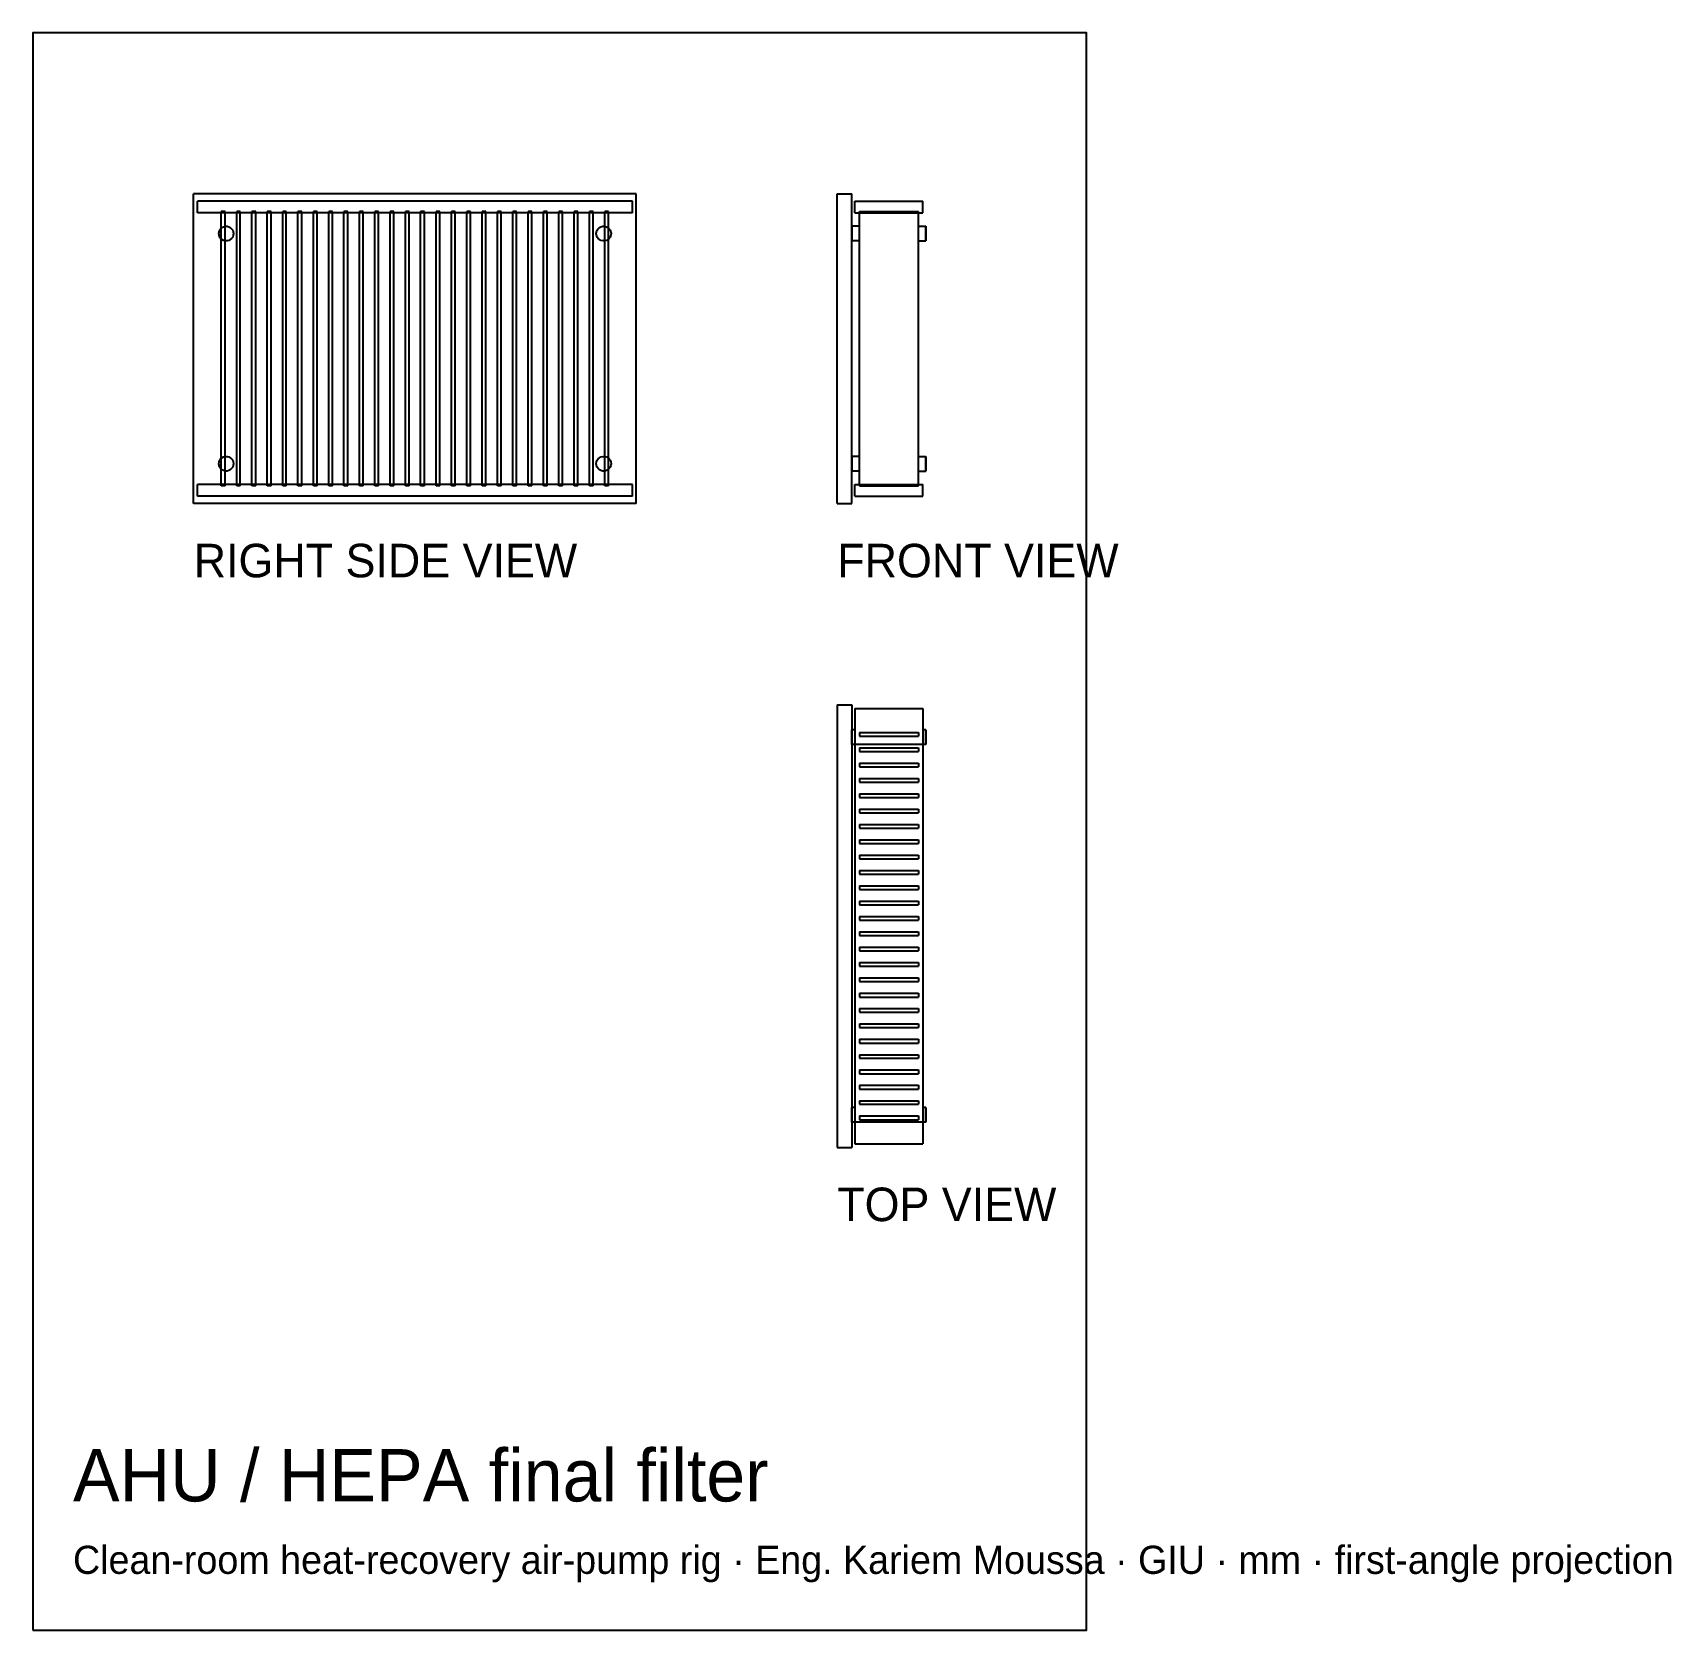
# Model space of a CAD drawing. Header units: millimetres. Extents: x -193 to -71, y -51 to 68.
import ezdxf

# ---------------------------------------------------------------- set-up
doc = ezdxf.new("R2010")
doc.units = ezdxf.units.MM
for name, color, linetype in [('BORDER', 7, 'Continuous'), ('HIDDEN', 8, 'Continuous'), ('TEXT', 5, 'Continuous'), ('VISIBLE', 7, 'Continuous')]:
    doc.layers.add(name, color=color, linetype=linetype)

msp = doc.modelspace()

# ---------------------------------------------------------------- texts
at = {"layer": 'TEXT'}
for s, height, p in [('RIGHT SIDE VIEW', 2.5, (-180.93, 27.03)), ('FRONT VIEW', 2.5, (-132.93, 27.03)), ('TOP VIEW', 2.5, (-132.93, -20.97)), ('AHU / HEPA final filter', 3.9, (-189.93, -41.87)), ('Clean-room heat-recovery air-pump rig · Eng. Kariem Moussa · GIU · mm · first-angle projection', 2.1, (-189.93, -47.27))]:
    msp.add_text(s, height=height, dxfattribs=at).set_placement(p)

# ---------------------------------------------------------------- linework, layer by layer
at = {"layer": 'BORDER'}
msp.add_lwpolyline([(-192.93, -51.47), (-114.33, -51.47), (-114.33, 67.63), (-192.93, 67.63)], close=True, dxfattribs=at)
at = {"layer": 'HIDDEN'}
for points in [[(-147.93, 55.63), (-180.93, 55.63)], [(-180.93, 32.53), (-180.93, 55.63)], [(-148.2, 55.08), (-180.65, 55.08)], [(-180.65, 54.2), (-180.65, 55.08)], [(-148.2, 54.2), (-148.2, 55.08)], [(-147.93, 32.53), (-147.93, 55.63)], [(-132.93, 55.63), (-131.83, 55.63)], [(-132.93, 32.53), (-132.93, 55.63)], [(-131.83, 32.53), (-131.83, 55.63)], [(-131.61, 55.08), (-126.55, 55.08)], [(-131.61, 54.2), (-131.61, 55.08)], [(-126.55, 54.2), (-126.55, 55.08)], [(-148.2, 54.2), (-180.65, 54.2)], [(-178.59, 54.31), (-178.87, 54.31)], [(-178.87, 54.2), (-178.87, 54.31)], [(-178.59, 54.31), (-178.87, 54.31)], [(-178.87, 33.85), (-178.87, 54.31)], [(-178.59, 54.2), (-178.59, 54.31)], [(-178.59, 33.85), (-178.59, 54.31)], [(-177.45, 54.31), (-177.72, 54.31)], [(-177.72, 54.2), (-177.72, 54.31)], [(-177.45, 54.31), (-177.72, 54.31)], [(-177.72, 33.85), (-177.72, 54.31)], [(-177.45, 54.2), (-177.45, 54.31)], [(-177.45, 33.85), (-177.45, 54.31)], [(-176.3, 54.31), (-176.58, 54.31)], [(-176.58, 54.2), (-176.58, 54.31)], [(-176.3, 54.31), (-176.58, 54.31)], [(-176.58, 33.85), (-176.58, 54.31)], [(-176.3, 54.2), (-176.3, 54.31)], [(-176.3, 33.85), (-176.3, 54.31)], [(-175.16, 54.31), (-175.44, 54.31)], [(-175.44, 54.2), (-175.44, 54.31)], [(-175.16, 54.31), (-175.44, 54.31)], [(-175.44, 33.85), (-175.44, 54.31)], [(-175.16, 54.2), (-175.16, 54.31)], [(-175.16, 33.85), (-175.16, 54.31)], [(-174.02, 54.31), (-174.29, 54.31)], [(-174.29, 54.2), (-174.29, 54.31)], [(-174.02, 54.31), (-174.29, 54.31)], [(-174.29, 33.85), (-174.29, 54.31)], [(-174.02, 54.2), (-174.02, 54.31)], [(-174.02, 33.85), (-174.02, 54.31)], [(-172.87, 54.31), (-173.15, 54.31)], [(-173.15, 54.2), (-173.15, 54.31)], [(-172.87, 54.31), (-173.15, 54.31)], [(-173.15, 33.85), (-173.15, 54.31)], [(-172.87, 54.2), (-172.87, 54.31)], [(-172.87, 33.85), (-172.87, 54.31)], [(-171.73, 54.31), (-172, 54.31)], [(-172, 54.2), (-172, 54.31)], [(-171.73, 54.31), (-172, 54.31)], [(-172, 33.85), (-172, 54.31)], [(-171.73, 54.2), (-171.73, 54.31)], [(-171.73, 33.85), (-171.73, 54.31)], [(-170.58, 54.31), (-170.86, 54.31)], [(-170.86, 54.2), (-170.86, 54.31)], [(-170.58, 54.31), (-170.86, 54.31)], [(-170.86, 33.85), (-170.86, 54.31)], [(-170.58, 54.2), (-170.58, 54.31)], [(-170.58, 33.85), (-170.58, 54.31)], [(-169.44, 54.31), (-169.72, 54.31)], [(-169.72, 54.2), (-169.72, 54.31)], [(-169.44, 54.31), (-169.72, 54.31)], [(-169.72, 33.85), (-169.72, 54.31)], [(-169.44, 54.2), (-169.44, 54.31)], [(-169.44, 33.85), (-169.44, 54.31)], [(-168.3, 54.31), (-168.57, 54.31)], [(-168.57, 54.2), (-168.57, 54.31)], [(-168.3, 54.31), (-168.57, 54.31)], [(-168.57, 33.85), (-168.57, 54.31)], [(-168.3, 54.2), (-168.3, 54.31)], [(-168.3, 33.85), (-168.3, 54.31)], [(-167.15, 54.31), (-167.43, 54.31)], [(-167.43, 54.2), (-167.43, 54.31)], [(-167.15, 54.31), (-167.43, 54.31)], [(-167.43, 33.85), (-167.43, 54.31)], [(-167.15, 54.2), (-167.15, 54.31)], [(-167.15, 33.85), (-167.15, 54.31)], [(-166.01, 54.31), (-166.28, 54.31)], [(-166.28, 54.2), (-166.28, 54.31)], [(-166.01, 54.31), (-166.28, 54.31)], [(-166.28, 33.85), (-166.28, 54.31)], [(-166.01, 54.2), (-166.01, 54.31)], [(-166.01, 33.85), (-166.01, 54.31)], [(-164.86, 54.31), (-165.14, 54.31)], [(-165.14, 54.2), (-165.14, 54.31)], [(-164.86, 54.31), (-165.14, 54.31)], [(-165.14, 33.85), (-165.14, 54.31)], [(-164.86, 54.2), (-164.86, 54.31)], [(-164.86, 33.85), (-164.86, 54.31)], [(-163.72, 54.31), (-164, 54.31)], [(-164, 54.2), (-164, 54.31)], [(-163.72, 54.31), (-164, 54.31)], [(-164, 33.85), (-164, 54.31)], [(-163.72, 54.2), (-163.72, 54.31)], [(-163.72, 33.85), (-163.72, 54.31)], [(-162.58, 54.31), (-162.85, 54.31)], [(-162.85, 54.2), (-162.85, 54.31)], [(-162.58, 54.31), (-162.85, 54.31)], [(-162.85, 33.85), (-162.85, 54.31)], [(-162.58, 54.2), (-162.58, 54.31)], [(-162.58, 33.85), (-162.58, 54.31)], [(-161.43, 54.31), (-161.71, 54.31)], [(-161.71, 54.2), (-161.71, 54.31)], [(-161.43, 54.31), (-161.71, 54.31)], [(-161.71, 33.85), (-161.71, 54.31)], [(-161.43, 54.2), (-161.43, 54.31)], [(-161.43, 33.85), (-161.43, 54.31)], [(-160.29, 54.31), (-160.56, 54.31)], [(-160.56, 54.2), (-160.56, 54.31)], [(-160.29, 54.31), (-160.56, 54.31)], [(-160.56, 33.85), (-160.56, 54.31)], [(-160.29, 54.2), (-160.29, 54.31)], [(-160.29, 33.85), (-160.29, 54.31)], [(-159.14, 54.31), (-159.42, 54.31)], [(-159.42, 54.2), (-159.42, 54.31)], [(-159.14, 54.31), (-159.42, 54.31)], [(-159.42, 33.85), (-159.42, 54.31)], [(-159.14, 54.2), (-159.14, 54.31)], [(-159.14, 33.85), (-159.14, 54.31)], [(-158, 54.31), (-158.28, 54.31)], [(-158.28, 54.2), (-158.28, 54.31)], [(-158, 54.31), (-158.28, 54.31)], [(-158.28, 33.85), (-158.28, 54.31)], [(-158, 54.2), (-158, 54.31)], [(-158, 33.85), (-158, 54.31)], [(-156.86, 54.31), (-157.13, 54.31)], [(-157.13, 54.2), (-157.13, 54.31)], [(-156.86, 54.31), (-157.13, 54.31)], [(-157.13, 33.85), (-157.13, 54.31)], [(-156.86, 54.2), (-156.86, 54.31)], [(-156.86, 33.85), (-156.86, 54.31)], [(-155.71, 54.31), (-155.99, 54.31)], [(-155.99, 54.2), (-155.99, 54.31)], [(-155.71, 54.31), (-155.99, 54.31)], [(-155.99, 33.85), (-155.99, 54.31)], [(-155.71, 54.2), (-155.71, 54.31)], [(-155.71, 33.85), (-155.71, 54.31)], [(-154.57, 54.31), (-154.84, 54.31)], [(-154.84, 54.2), (-154.84, 54.31)], [(-154.57, 54.31), (-154.84, 54.31)], [(-154.84, 33.85), (-154.84, 54.31)], [(-154.57, 54.2), (-154.57, 54.31)], [(-154.57, 33.85), (-154.57, 54.31)], [(-153.42, 54.31), (-153.7, 54.31)], [(-153.7, 54.2), (-153.7, 54.31)], [(-153.42, 54.31), (-153.7, 54.31)], [(-153.7, 33.85), (-153.7, 54.31)], [(-153.42, 54.2), (-153.42, 54.31)], [(-153.42, 33.85), (-153.42, 54.31)], [(-152.28, 54.31), (-152.56, 54.31)], [(-152.56, 54.2), (-152.56, 54.31)], [(-152.28, 54.31), (-152.56, 54.31)], [(-152.56, 33.85), (-152.56, 54.31)], [(-152.28, 54.2), (-152.28, 54.31)], [(-152.28, 33.85), (-152.28, 54.31)], [(-151.14, 54.31), (-151.41, 54.31)], [(-151.41, 54.2), (-151.41, 54.31)], [(-151.14, 54.31), (-151.41, 54.31)], [(-151.41, 33.85), (-151.41, 54.31)], [(-151.14, 54.2), (-151.14, 54.31)], [(-151.14, 33.85), (-151.14, 54.31)], [(-149.99, 54.31), (-150.27, 54.31)], [(-150.27, 54.2), (-150.27, 54.31)], [(-149.99, 54.31), (-150.27, 54.31)], [(-150.27, 33.85), (-150.27, 54.31)], [(-149.99, 54.2), (-149.99, 54.31)], [(-149.99, 33.85), (-149.99, 54.31)], [(-131.61, 54.2), (-126.55, 54.2)], [(-131.28, 54.31), (-126.88, 54.31)], [(-131.28, 54.31), (-126.88, 54.31)], [(-131.28, 33.85), (-131.28, 54.31)], [(-131.28, 33.85), (-131.28, 54.31)], [(-131.28, 54.31), (-126.88, 54.31)], [(-131.28, 54.31), (-126.88, 54.31)], [(-131.28, 33.85), (-131.28, 54.31)], [(-131.28, 33.85), (-131.28, 54.31)], [(-131.28, 54.31), (-126.88, 54.31)], [(-131.28, 54.31), (-126.88, 54.31)], [(-131.28, 33.85), (-131.28, 54.31)], [(-131.28, 33.85), (-131.28, 54.31)], [(-131.28, 54.31), (-126.88, 54.31)], [(-131.28, 54.31), (-126.88, 54.31)], [(-131.28, 33.85), (-131.28, 54.31)], [(-131.28, 33.85), (-131.28, 54.31)], [(-131.28, 54.31), (-126.88, 54.31)], [(-131.28, 54.31), (-126.88, 54.31)], [(-131.28, 33.85), (-131.28, 54.31)], [(-131.28, 33.85), (-131.28, 54.31)], [(-131.28, 54.31), (-126.88, 54.31)], [(-131.28, 54.31), (-126.88, 54.31)], [(-131.28, 33.85), (-131.28, 54.31)], [(-131.28, 33.85), (-131.28, 54.31)], [(-131.28, 54.31), (-126.88, 54.31)], [(-131.28, 54.31), (-126.88, 54.31)], [(-131.28, 33.85), (-131.28, 54.31)], [(-131.28, 33.85), (-131.28, 54.31)], [(-131.28, 54.31), (-126.88, 54.31)], [(-131.28, 54.31), (-126.88, 54.31)], [(-131.28, 33.85), (-131.28, 54.31)], [(-131.28, 33.85), (-131.28, 54.31)], [(-131.28, 54.31), (-126.88, 54.31)], [(-131.28, 54.31), (-126.88, 54.31)], [(-131.28, 33.85), (-131.28, 54.31)], [(-131.28, 33.85), (-131.28, 54.31)], [(-131.28, 54.31), (-126.88, 54.31)], [(-131.28, 54.31), (-126.88, 54.31)], [(-131.28, 33.85), (-131.28, 54.31)], [(-131.28, 33.85), (-131.28, 54.31)], [(-131.28, 54.31), (-126.88, 54.31)], [(-131.28, 54.31), (-126.88, 54.31)], [(-131.28, 33.85), (-131.28, 54.31)], [(-131.28, 33.85), (-131.28, 54.31)], [(-131.28, 54.31), (-126.88, 54.31)], [(-131.28, 54.31), (-126.88, 54.31)], [(-131.28, 33.85), (-131.28, 54.31)], [(-131.28, 33.85), (-131.28, 54.31)], [(-131.28, 54.31), (-126.88, 54.31)], [(-131.28, 54.31), (-126.88, 54.31)], [(-131.28, 33.85), (-131.28, 54.31)], [(-131.28, 33.85), (-131.28, 54.31)], [(-131.28, 54.31), (-126.88, 54.31)], [(-131.28, 54.31), (-126.88, 54.31)], [(-131.28, 33.85), (-131.28, 54.31)], [(-131.28, 33.85), (-131.28, 54.31)], [(-131.28, 54.31), (-126.88, 54.31)], [(-131.28, 54.31), (-126.88, 54.31)], [(-131.28, 33.85), (-131.28, 54.31)], [(-131.28, 33.85), (-131.28, 54.31)], [(-131.28, 54.31), (-126.88, 54.31)], [(-131.28, 54.31), (-126.88, 54.31)], [(-131.28, 33.85), (-131.28, 54.31)], [(-131.28, 33.85), (-131.28, 54.31)], [(-131.28, 54.31), (-126.88, 54.31)], [(-131.28, 54.31), (-126.88, 54.31)], [(-131.28, 33.85), (-131.28, 54.31)], [(-131.28, 33.85), (-131.28, 54.31)], [(-131.28, 54.31), (-126.88, 54.31)], [(-131.28, 54.31), (-126.88, 54.31)], [(-131.28, 33.85), (-131.28, 54.31)], [(-131.28, 33.85), (-131.28, 54.31)], [(-131.28, 54.31), (-126.88, 54.31)], [(-131.28, 54.31), (-126.88, 54.31)], [(-131.28, 33.85), (-131.28, 54.31)], [(-131.28, 33.85), (-131.28, 54.31)], [(-131.28, 54.31), (-126.88, 54.31)], [(-131.28, 54.31), (-126.88, 54.31)], [(-131.28, 33.85), (-131.28, 54.31)], [(-131.28, 33.85), (-131.28, 54.31)], [(-131.28, 54.31), (-126.88, 54.31)], [(-131.28, 54.31), (-126.88, 54.31)], [(-131.28, 33.85), (-131.28, 54.31)], [(-131.28, 33.85), (-131.28, 54.31)], [(-131.28, 54.31), (-126.88, 54.31)], [(-131.28, 54.31), (-126.88, 54.31)], [(-131.28, 33.85), (-131.28, 54.31)], [(-131.28, 33.85), (-131.28, 54.31)], [(-131.28, 54.31), (-126.88, 54.31)], [(-131.28, 54.31), (-126.88, 54.31)], [(-131.28, 33.85), (-131.28, 54.31)], [(-131.28, 33.85), (-131.28, 54.31)], [(-131.28, 54.31), (-126.88, 54.31)], [(-131.28, 54.31), (-126.88, 54.31)], [(-131.28, 33.85), (-131.28, 54.31)], [(-131.28, 33.85), (-131.28, 54.31)], [(-131.28, 54.31), (-126.88, 54.31)], [(-131.28, 54.31), (-126.88, 54.31)], [(-131.28, 33.85), (-131.28, 54.31)], [(-131.28, 33.85), (-131.28, 54.31)], [(-131.28, 54.31), (-126.88, 54.31)], [(-131.28, 54.31), (-126.88, 54.31)], [(-131.28, 33.85), (-131.28, 54.31)], [(-131.28, 54.2), (-131.28, 54.31)], [(-126.88, 33.85), (-126.88, 54.31)], [(-126.88, 33.85), (-126.88, 54.31)], [(-126.88, 33.85), (-126.88, 54.31)], [(-126.88, 33.85), (-126.88, 54.31)], [(-126.88, 33.85), (-126.88, 54.31)], [(-126.88, 33.85), (-126.88, 54.31)], [(-126.88, 33.85), (-126.88, 54.31)], [(-126.88, 33.85), (-126.88, 54.31)], [(-126.88, 33.85), (-126.88, 54.31)], [(-126.88, 33.85), (-126.88, 54.31)], [(-126.88, 33.85), (-126.88, 54.31)], [(-126.88, 33.85), (-126.88, 54.31)], [(-126.88, 33.85), (-126.88, 54.31)], [(-126.88, 33.85), (-126.88, 54.31)], [(-126.88, 33.85), (-126.88, 54.31)], [(-126.88, 33.85), (-126.88, 54.31)], [(-126.88, 33.85), (-126.88, 54.31)], [(-126.88, 33.85), (-126.88, 54.31)], [(-126.88, 33.85), (-126.88, 54.31)], [(-126.88, 33.85), (-126.88, 54.31)], [(-126.88, 33.85), (-126.88, 54.31)], [(-126.88, 33.85), (-126.88, 54.31)], [(-126.88, 33.85), (-126.88, 54.31)], [(-126.88, 33.85), (-126.88, 54.31)], [(-126.88, 33.85), (-126.88, 54.31)], [(-126.88, 33.85), (-126.88, 54.31)], [(-126.88, 33.85), (-126.88, 54.31)], [(-126.88, 33.85), (-126.88, 54.31)], [(-126.88, 33.85), (-126.88, 54.31)], [(-126.88, 33.85), (-126.88, 54.31)], [(-126.88, 33.85), (-126.88, 54.31)], [(-126.88, 33.85), (-126.88, 54.31)], [(-126.88, 33.85), (-126.88, 54.31)], [(-126.88, 33.85), (-126.88, 54.31)], [(-126.88, 33.85), (-126.88, 54.31)], [(-126.88, 33.85), (-126.88, 54.31)], [(-126.88, 33.85), (-126.88, 54.31)], [(-126.88, 33.85), (-126.88, 54.31)], [(-126.88, 33.85), (-126.88, 54.31)], [(-126.88, 33.85), (-126.88, 54.31)], [(-126.88, 33.85), (-126.88, 54.31)], [(-126.88, 33.85), (-126.88, 54.31)], [(-126.88, 33.85), (-126.88, 54.31)], [(-126.88, 33.85), (-126.88, 54.31)], [(-126.88, 33.85), (-126.88, 54.31)], [(-126.88, 33.85), (-126.88, 54.31)], [(-126.88, 33.85), (-126.88, 54.31)], [(-126.88, 33.85), (-126.88, 54.31)], [(-126.88, 33.85), (-126.88, 54.31)], [(-126.88, 33.85), (-126.88, 54.31)], [(-126.88, 33.85), (-126.88, 54.31)], [(-126.88, 54.2), (-126.88, 54.31)], [(-179.06, 52.66), (-179.04, 52.79)], [(-179.04, 52.53), (-179.06, 52.66)], [(-179.04, 52.79), (-179, 52.92)], [(-179, 52.92), (-178.92, 53.02)], [(-178.92, 53.02), (-178.82, 53.11)], [(-178.87, 52.25), (-178.87, 53.07)], [(-178.82, 53.11), (-178.71, 53.17)], [(-178.71, 53.17), (-178.58, 53.21)], [(-178.59, 52.12), (-178.59, 53.2)], [(-178.58, 53.21), (-178.44, 53.21)], [(-178.44, 53.21), (-178.31, 53.17)], [(-178.31, 53.17), (-178.2, 53.11)], [(-178.2, 53.11), (-178.1, 53.02)], [(-178.1, 53.02), (-178.02, 52.92)], [(-178.02, 52.92), (-177.98, 52.79)], [(-177.98, 52.79), (-177.96, 52.66)], [(-177.96, 52.66), (-177.98, 52.53)], [(-150.9, 52.66), (-150.88, 52.79)], [(-150.88, 52.53), (-150.9, 52.66)], [(-150.88, 52.79), (-150.84, 52.92)], [(-150.84, 52.92), (-150.76, 53.02)], [(-150.76, 53.02), (-150.66, 53.11)], [(-150.66, 53.11), (-150.55, 53.17)], [(-150.55, 53.17), (-150.42, 53.21)], [(-150.42, 53.21), (-150.28, 53.21)], [(-150.28, 53.21), (-150.15, 53.17)], [(-150.27, 52.12), (-150.27, 53.2)], [(-150.15, 53.17), (-150.04, 53.11)], [(-150.04, 53.11), (-149.94, 53.02)], [(-149.99, 52.25), (-149.99, 53.07)], [(-149.94, 53.02), (-149.86, 52.92)], [(-149.86, 52.92), (-149.82, 52.79)], [(-149.82, 52.79), (-149.8, 52.66)], [(-149.8, 52.66), (-149.82, 52.53)], [(-131.83, 53.21), (-131.83, 53.17)], [(-131.83, 53.21), (-131.83, 53.21)], [(-131.83, 53.21), (-131.83, 53.21)], [(-131.83, 53.17), (-131.83, 53.21)], [(-131.83, 53.21), (-131.83, 53.17)], [(-131.83, 53.21), (-131.83, 53.21)], [(-131.83, 53.21), (-131.83, 53.21)], [(-131.83, 53.17), (-131.83, 53.21)], [(-131.83, 53.17), (-131.83, 53.11)], [(-131.83, 53.11), (-131.83, 53.17)], [(-131.83, 53.17), (-131.83, 53.11)], [(-131.83, 53.11), (-131.83, 53.17)], [(-131.83, 53.11), (-131.83, 53.02)], [(-131.83, 53.02), (-131.83, 53.11)], [(-131.83, 53.11), (-131.83, 53.02)], [(-131.83, 53.02), (-131.83, 53.11)], [(-131.83, 53.02), (-131.83, 52.92)], [(-131.83, 52.92), (-131.83, 53.02)], [(-131.83, 53.02), (-131.83, 52.92)], [(-131.83, 52.92), (-131.83, 53.02)], [(-131.83, 52.92), (-131.83, 52.79)], [(-131.83, 52.79), (-131.83, 52.92)], [(-131.83, 52.92), (-131.83, 52.79)], [(-131.83, 52.79), (-131.83, 52.92)], [(-131.83, 52.79), (-131.83, 52.66)], [(-131.83, 52.66), (-131.83, 52.79)], [(-131.83, 52.79), (-131.83, 52.66)], [(-131.83, 52.66), (-131.83, 52.79)], [(-131.83, 52.53), (-131.83, 52.66)], [(-131.83, 52.66), (-131.83, 52.53)], [(-131.83, 52.53), (-131.83, 52.66)], [(-131.83, 52.66), (-131.83, 52.53)], [(-131.28, 52.25), (-131.28, 53.07)], [(-126.88, 52.25), (-126.88, 53.07)], [(-126.33, 53.21), (-126.33, 53.17)], [(-126.33, 53.21), (-126.33, 53.21)], [(-126.33, 53.21), (-126.33, 53.21)], [(-126.33, 53.17), (-126.33, 53.21)], [(-126.33, 53.21), (-126.33, 53.17)], [(-126.33, 53.21), (-126.33, 53.21)], [(-126.33, 53.17), (-126.33, 53.11)], [(-126.33, 53.11), (-126.33, 53.17)], [(-126.33, 53.17), (-126.33, 53.11)], [(-126.33, 53.11), (-126.33, 53.02)], [(-126.33, 53.02), (-126.33, 53.11)], [(-126.33, 53.11), (-126.33, 53.02)], [(-126.33, 53.02), (-126.33, 52.92)], [(-126.33, 52.92), (-126.33, 53.02)], [(-126.33, 53.02), (-126.33, 52.92)], [(-126.33, 52.92), (-126.33, 52.79)], [(-126.33, 52.79), (-126.33, 52.92)], [(-126.33, 52.92), (-126.33, 52.79)], [(-126.33, 52.79), (-126.33, 52.66)], [(-126.33, 52.66), (-126.33, 52.79)], [(-126.33, 52.79), (-126.33, 52.66)], [(-126.33, 52.53), (-126.33, 52.66)], [(-126.33, 52.66), (-126.33, 52.53)], [(-126.33, 52.66), (-126.33, 52.53)], [(-179, 52.4), (-179.04, 52.53)], [(-178.92, 52.3), (-179, 52.4)], [(-178.82, 52.21), (-178.92, 52.3)], [(-178.71, 52.15), (-178.82, 52.21)], [(-178.58, 52.11), (-178.71, 52.15)], [(-178.44, 52.11), (-178.58, 52.11)], [(-178.31, 52.15), (-178.44, 52.11)], [(-178.2, 52.21), (-178.31, 52.15)], [(-178.1, 52.3), (-178.2, 52.21)], [(-178.02, 52.4), (-178.1, 52.3)], [(-177.98, 52.53), (-178.02, 52.4)], [(-150.84, 52.4), (-150.88, 52.53)], [(-150.76, 52.3), (-150.84, 52.4)], [(-150.66, 52.21), (-150.76, 52.3)], [(-150.55, 52.15), (-150.66, 52.21)], [(-150.42, 52.11), (-150.55, 52.15)], [(-150.28, 52.11), (-150.42, 52.11)], [(-150.15, 52.15), (-150.28, 52.11)], [(-150.04, 52.21), (-150.15, 52.15)], [(-149.94, 52.3), (-150.04, 52.21)], [(-149.86, 52.4), (-149.94, 52.3)], [(-149.82, 52.53), (-149.86, 52.4)], [(-131.83, 52.4), (-131.83, 52.53)], [(-131.83, 52.53), (-131.83, 52.4)], [(-131.83, 52.4), (-131.83, 52.53)], [(-131.83, 52.53), (-131.83, 52.4)], [(-131.83, 52.3), (-131.83, 52.4)], [(-131.83, 52.4), (-131.83, 52.3)], [(-131.83, 52.3), (-131.83, 52.4)], [(-131.83, 52.4), (-131.83, 52.3)], [(-131.83, 52.21), (-131.83, 52.3)], [(-131.83, 52.3), (-131.83, 52.21)], [(-131.83, 52.21), (-131.83, 52.3)], [(-131.83, 52.3), (-131.83, 52.21)], [(-131.83, 52.15), (-131.83, 52.21)], [(-131.83, 52.21), (-131.83, 52.15)], [(-131.83, 52.15), (-131.83, 52.21)], [(-131.83, 52.21), (-131.83, 52.15)], [(-131.83, 52.11), (-131.83, 52.15)], [(-131.83, 52.15), (-131.83, 52.11)], [(-131.83, 52.11), (-131.83, 52.15)], [(-131.83, 52.15), (-131.83, 52.11)], [(-131.83, 52.11), (-131.83, 52.11)], [(-131.83, 52.11), (-131.83, 52.11)], [(-131.83, 52.11), (-131.83, 52.11)], [(-131.83, 52.11), (-131.83, 52.11)], [(-126.33, 52.4), (-126.33, 52.53)], [(-126.33, 52.53), (-126.33, 52.4)], [(-126.33, 52.53), (-126.33, 52.4)], [(-126.33, 52.3), (-126.33, 52.4)], [(-126.33, 52.4), (-126.33, 52.3)], [(-126.33, 52.4), (-126.33, 52.3)], [(-126.33, 52.21), (-126.33, 52.3)], [(-126.33, 52.3), (-126.33, 52.21)], [(-126.33, 52.3), (-126.33, 52.21)], [(-126.33, 52.15), (-126.33, 52.21)], [(-126.33, 52.21), (-126.33, 52.15)], [(-126.33, 52.21), (-126.33, 52.15)], [(-126.33, 52.11), (-126.33, 52.15)], [(-126.33, 52.15), (-126.33, 52.11)], [(-126.33, 52.15), (-126.33, 52.11)], [(-126.33, 52.11), (-126.33, 52.11)], [(-126.33, 52.11), (-126.33, 52.11)], [(-126.33, 52.11), (-126.33, 52.11)], [(-179.06, 35.5), (-179.04, 35.63)], [(-179.04, 35.37), (-179.06, 35.5)], [(-179.04, 35.63), (-179, 35.76)], [(-179, 35.76), (-178.92, 35.86)], [(-178.92, 35.86), (-178.82, 35.95)], [(-178.87, 35.09), (-178.87, 35.91)], [(-178.82, 35.95), (-178.71, 36.01)], [(-178.71, 36.01), (-178.58, 36.05)], [(-178.59, 34.96), (-178.59, 36.04)], [(-178.58, 36.05), (-178.44, 36.05)], [(-178.44, 36.05), (-178.31, 36.01)], [(-178.31, 36.01), (-178.2, 35.95)], [(-178.2, 35.95), (-178.1, 35.86)], [(-178.1, 35.86), (-178.02, 35.76)], [(-178.02, 35.76), (-177.98, 35.63)], [(-177.98, 35.63), (-177.96, 35.5)], [(-177.96, 35.5), (-177.98, 35.37)], [(-150.9, 35.5), (-150.88, 35.63)], [(-150.88, 35.37), (-150.9, 35.5)], [(-150.88, 35.63), (-150.84, 35.76)], [(-150.84, 35.76), (-150.76, 35.86)], [(-150.76, 35.86), (-150.66, 35.95)], [(-150.66, 35.95), (-150.55, 36.01)], [(-150.55, 36.01), (-150.42, 36.05)], [(-150.42, 36.05), (-150.28, 36.05)], [(-150.28, 36.05), (-150.15, 36.01)], [(-150.27, 34.96), (-150.27, 36.04)], [(-150.15, 36.01), (-150.04, 35.95)], [(-150.04, 35.95), (-149.94, 35.86)], [(-149.99, 35.09), (-149.99, 35.91)], [(-149.94, 35.86), (-149.86, 35.76)], [(-149.86, 35.76), (-149.82, 35.63)], [(-149.82, 35.63), (-149.8, 35.5)], [(-149.8, 35.5), (-149.82, 35.37)], [(-131.83, 36.05), (-131.83, 36.01)], [(-131.83, 36.05), (-131.83, 36.05)], [(-131.83, 36.05), (-131.83, 36.05)], [(-131.83, 36.01), (-131.83, 36.05)], [(-131.83, 36.05), (-131.83, 36.01)], [(-131.83, 36.05), (-131.83, 36.05)], [(-131.83, 36.05), (-131.83, 36.05)], [(-131.83, 36.01), (-131.83, 36.05)], [(-131.83, 36.01), (-131.83, 35.95)], [(-131.83, 35.95), (-131.83, 36.01)], [(-131.83, 36.01), (-131.83, 35.95)], [(-131.83, 35.95), (-131.83, 36.01)], [(-131.83, 35.95), (-131.83, 35.86)], [(-131.83, 35.86), (-131.83, 35.95)], [(-131.83, 35.95), (-131.83, 35.86)], [(-131.83, 35.86), (-131.83, 35.95)], [(-131.83, 35.86), (-131.83, 35.76)], [(-131.83, 35.76), (-131.83, 35.86)], [(-131.83, 35.86), (-131.83, 35.76)], [(-131.83, 35.76), (-131.83, 35.86)], [(-131.83, 35.76), (-131.83, 35.63)], [(-131.83, 35.63), (-131.83, 35.76)], [(-131.83, 35.76), (-131.83, 35.63)], [(-131.83, 35.63), (-131.83, 35.76)], [(-131.83, 35.63), (-131.83, 35.5)], [(-131.83, 35.5), (-131.83, 35.63)], [(-131.83, 35.63), (-131.83, 35.5)], [(-131.83, 35.5), (-131.83, 35.63)], [(-131.83, 35.37), (-131.83, 35.5)], [(-131.83, 35.5), (-131.83, 35.37)], [(-131.83, 35.37), (-131.83, 35.5)], [(-131.83, 35.5), (-131.83, 35.37)], [(-131.28, 35.09), (-131.28, 35.91)], [(-126.88, 35.09), (-126.88, 35.91)], [(-126.33, 36.05), (-126.33, 36.01)], [(-126.33, 36.05), (-126.33, 36.05)], [(-126.33, 36.05), (-126.33, 36.05)], [(-126.33, 36.01), (-126.33, 36.05)], [(-126.33, 36.05), (-126.33, 36.01)], [(-126.33, 36.05), (-126.33, 36.05)], [(-126.33, 36.01), (-126.33, 35.95)], [(-126.33, 35.95), (-126.33, 36.01)], [(-126.33, 36.01), (-126.33, 35.95)], [(-126.33, 35.95), (-126.33, 35.86)], [(-126.33, 35.86), (-126.33, 35.95)], [(-126.33, 35.95), (-126.33, 35.86)], [(-126.33, 35.86), (-126.33, 35.76)], [(-126.33, 35.76), (-126.33, 35.86)], [(-126.33, 35.86), (-126.33, 35.76)], [(-126.33, 35.76), (-126.33, 35.63)], [(-126.33, 35.63), (-126.33, 35.76)], [(-126.33, 35.76), (-126.33, 35.63)], [(-126.33, 35.63), (-126.33, 35.5)], [(-126.33, 35.5), (-126.33, 35.63)], [(-126.33, 35.63), (-126.33, 35.5)], [(-126.33, 35.37), (-126.33, 35.5)], [(-126.33, 35.5), (-126.33, 35.37)], [(-126.33, 35.5), (-126.33, 35.37)], [(-179, 35.24), (-179.04, 35.37)], [(-178.92, 35.14), (-179, 35.24)], [(-178.82, 35.05), (-178.92, 35.14)], [(-178.71, 34.99), (-178.82, 35.05)], [(-178.58, 34.95), (-178.71, 34.99)], [(-178.44, 34.95), (-178.58, 34.95)], [(-178.31, 34.99), (-178.44, 34.95)], [(-178.2, 35.05), (-178.31, 34.99)], [(-178.1, 35.14), (-178.2, 35.05)], [(-178.02, 35.24), (-178.1, 35.14)], [(-177.98, 35.37), (-178.02, 35.24)], [(-150.84, 35.24), (-150.88, 35.37)], [(-150.76, 35.14), (-150.84, 35.24)], [(-150.66, 35.05), (-150.76, 35.14)], [(-150.55, 34.99), (-150.66, 35.05)], [(-150.42, 34.95), (-150.55, 34.99)], [(-150.28, 34.95), (-150.42, 34.95)], [(-150.15, 34.99), (-150.28, 34.95)], [(-150.04, 35.05), (-150.15, 34.99)], [(-149.94, 35.14), (-150.04, 35.05)], [(-149.86, 35.24), (-149.94, 35.14)], [(-149.82, 35.37), (-149.86, 35.24)], [(-131.83, 35.24), (-131.83, 35.37)], [(-131.83, 35.37), (-131.83, 35.24)], [(-131.83, 35.24), (-131.83, 35.37)], [(-131.83, 35.37), (-131.83, 35.24)], [(-131.83, 35.14), (-131.83, 35.24)], [(-131.83, 35.24), (-131.83, 35.14)], [(-131.83, 35.14), (-131.83, 35.24)], [(-131.83, 35.24), (-131.83, 35.14)], [(-131.83, 35.05), (-131.83, 35.14)], [(-131.83, 35.14), (-131.83, 35.05)], [(-131.83, 35.05), (-131.83, 35.14)], [(-131.83, 35.14), (-131.83, 35.05)], [(-131.83, 34.99), (-131.83, 35.05)], [(-131.83, 35.05), (-131.83, 34.99)], [(-131.83, 34.99), (-131.83, 35.05)], [(-131.83, 35.05), (-131.83, 34.99)], [(-131.83, 34.95), (-131.83, 34.99)], [(-131.83, 34.99), (-131.83, 34.95)], [(-131.83, 34.95), (-131.83, 34.99)], [(-131.83, 34.99), (-131.83, 34.95)], [(-131.83, 34.95), (-131.83, 34.95)], [(-131.83, 34.95), (-131.83, 34.95)], [(-131.83, 34.95), (-131.83, 34.95)], [(-131.83, 34.95), (-131.83, 34.95)], [(-126.33, 35.24), (-126.33, 35.37)], [(-126.33, 35.37), (-126.33, 35.24)], [(-126.33, 35.37), (-126.33, 35.24)], [(-126.33, 35.14), (-126.33, 35.24)], [(-126.33, 35.24), (-126.33, 35.14)], [(-126.33, 35.24), (-126.33, 35.14)], [(-126.33, 35.05), (-126.33, 35.14)], [(-126.33, 35.14), (-126.33, 35.05)], [(-126.33, 35.14), (-126.33, 35.05)], [(-126.33, 34.99), (-126.33, 35.05)], [(-126.33, 35.05), (-126.33, 34.99)], [(-126.33, 35.05), (-126.33, 34.99)], [(-126.33, 34.95), (-126.33, 34.99)], [(-126.33, 34.99), (-126.33, 34.95)], [(-126.33, 34.99), (-126.33, 34.95)], [(-126.33, 34.95), (-126.33, 34.95)], [(-126.33, 34.95), (-126.33, 34.95)], [(-126.33, 34.95), (-126.33, 34.95)], [(-148.2, 33.96), (-180.65, 33.96)], [(-180.65, 33.08), (-180.65, 33.96)], [(-148.2, 33.08), (-180.65, 33.08)], [(-178.87, 33.85), (-178.87, 33.96)], [(-178.59, 33.85), (-178.87, 33.85)], [(-178.59, 33.85), (-178.87, 33.85)], [(-178.59, 33.85), (-178.59, 33.96)], [(-177.72, 33.85), (-177.72, 33.96)], [(-177.45, 33.85), (-177.72, 33.85)], [(-177.45, 33.85), (-177.72, 33.85)], [(-177.45, 33.85), (-177.45, 33.96)], [(-176.58, 33.85), (-176.58, 33.96)], [(-176.3, 33.85), (-176.58, 33.85)], [(-176.3, 33.85), (-176.58, 33.85)], [(-176.3, 33.85), (-176.3, 33.96)], [(-175.44, 33.85), (-175.44, 33.96)], [(-175.16, 33.85), (-175.44, 33.85)], [(-175.16, 33.85), (-175.44, 33.85)], [(-175.16, 33.85), (-175.16, 33.96)], [(-174.29, 33.85), (-174.29, 33.96)], [(-174.02, 33.85), (-174.29, 33.85)], [(-174.02, 33.85), (-174.29, 33.85)], [(-174.02, 33.85), (-174.02, 33.96)], [(-173.15, 33.85), (-173.15, 33.96)], [(-172.87, 33.85), (-173.15, 33.85)], [(-172.87, 33.85), (-173.15, 33.85)], [(-172.87, 33.85), (-172.87, 33.96)], [(-172, 33.85), (-172, 33.96)], [(-171.73, 33.85), (-172, 33.85)], [(-171.73, 33.85), (-172, 33.85)], [(-171.73, 33.85), (-171.73, 33.96)], [(-170.86, 33.85), (-170.86, 33.96)], [(-170.58, 33.85), (-170.86, 33.85)], [(-170.58, 33.85), (-170.86, 33.85)], [(-170.58, 33.85), (-170.58, 33.96)], [(-169.72, 33.85), (-169.72, 33.96)], [(-169.44, 33.85), (-169.72, 33.85)], [(-169.44, 33.85), (-169.72, 33.85)], [(-169.44, 33.85), (-169.44, 33.96)], [(-168.57, 33.85), (-168.57, 33.96)], [(-168.3, 33.85), (-168.57, 33.85)], [(-168.3, 33.85), (-168.57, 33.85)], [(-168.3, 33.85), (-168.3, 33.96)], [(-167.43, 33.85), (-167.43, 33.96)], [(-167.15, 33.85), (-167.43, 33.85)], [(-167.15, 33.85), (-167.43, 33.85)], [(-167.15, 33.85), (-167.15, 33.96)], [(-166.28, 33.85), (-166.28, 33.96)], [(-166.01, 33.85), (-166.28, 33.85)], [(-166.01, 33.85), (-166.28, 33.85)], [(-166.01, 33.85), (-166.01, 33.96)], [(-165.14, 33.85), (-165.14, 33.96)], [(-164.86, 33.85), (-165.14, 33.85)], [(-164.86, 33.85), (-165.14, 33.85)], [(-164.86, 33.85), (-164.86, 33.96)], [(-164, 33.85), (-164, 33.96)], [(-163.72, 33.85), (-164, 33.85)], [(-163.72, 33.85), (-164, 33.85)], [(-163.72, 33.85), (-163.72, 33.96)], [(-162.85, 33.85), (-162.85, 33.96)], [(-162.58, 33.85), (-162.85, 33.85)], [(-162.58, 33.85), (-162.85, 33.85)], [(-162.58, 33.85), (-162.58, 33.96)], [(-161.71, 33.85), (-161.71, 33.96)], [(-161.43, 33.85), (-161.71, 33.85)], [(-161.43, 33.85), (-161.71, 33.85)], [(-161.43, 33.85), (-161.43, 33.96)], [(-160.56, 33.85), (-160.56, 33.96)], [(-160.29, 33.85), (-160.56, 33.85)], [(-160.29, 33.85), (-160.56, 33.85)], [(-160.29, 33.85), (-160.29, 33.96)], [(-159.42, 33.85), (-159.42, 33.96)], [(-159.14, 33.85), (-159.42, 33.85)], [(-159.14, 33.85), (-159.42, 33.85)], [(-159.14, 33.85), (-159.14, 33.96)], [(-158.28, 33.85), (-158.28, 33.96)], [(-158, 33.85), (-158.28, 33.85)], [(-158, 33.85), (-158.28, 33.85)], [(-158, 33.85), (-158, 33.96)], [(-157.13, 33.85), (-157.13, 33.96)], [(-156.86, 33.85), (-157.13, 33.85)], [(-156.86, 33.85), (-157.13, 33.85)], [(-156.86, 33.85), (-156.86, 33.96)], [(-155.99, 33.85), (-155.99, 33.96)], [(-155.71, 33.85), (-155.99, 33.85)], [(-155.71, 33.85), (-155.99, 33.85)], [(-155.71, 33.85), (-155.71, 33.96)], [(-154.84, 33.85), (-154.84, 33.96)], [(-154.57, 33.85), (-154.84, 33.85)], [(-154.57, 33.85), (-154.84, 33.85)], [(-154.57, 33.85), (-154.57, 33.96)], [(-153.7, 33.85), (-153.7, 33.96)], [(-153.42, 33.85), (-153.7, 33.85)], [(-153.42, 33.85), (-153.7, 33.85)], [(-153.42, 33.85), (-153.42, 33.96)], [(-152.56, 33.85), (-152.56, 33.96)], [(-152.28, 33.85), (-152.56, 33.85)], [(-152.28, 33.85), (-152.56, 33.85)], [(-152.28, 33.85), (-152.28, 33.96)], [(-151.41, 33.85), (-151.41, 33.96)], [(-151.14, 33.85), (-151.41, 33.85)], [(-151.14, 33.85), (-151.41, 33.85)], [(-151.14, 33.85), (-151.14, 33.96)], [(-150.27, 33.85), (-150.27, 33.96)], [(-149.99, 33.85), (-150.27, 33.85)], [(-149.99, 33.85), (-150.27, 33.85)], [(-149.99, 33.85), (-149.99, 33.96)], [(-148.2, 33.08), (-148.2, 33.96)], [(-131.61, 33.96), (-126.55, 33.96)], [(-131.61, 33.08), (-131.61, 33.96)], [(-131.61, 33.08), (-126.55, 33.08)], [(-131.28, 33.85), (-131.28, 33.96)], [(-131.28, 33.85), (-126.88, 33.85)], [(-131.28, 33.85), (-126.88, 33.85)], [(-131.28, 33.85), (-126.88, 33.85)], [(-131.28, 33.85), (-126.88, 33.85)], [(-131.28, 33.85), (-126.88, 33.85)], [(-131.28, 33.85), (-126.88, 33.85)], [(-131.28, 33.85), (-126.88, 33.85)], [(-131.28, 33.85), (-126.88, 33.85)], [(-131.28, 33.85), (-126.88, 33.85)], [(-131.28, 33.85), (-126.88, 33.85)], [(-131.28, 33.85), (-126.88, 33.85)], [(-131.28, 33.85), (-126.88, 33.85)], [(-131.28, 33.85), (-126.88, 33.85)], [(-131.28, 33.85), (-126.88, 33.85)], [(-131.28, 33.85), (-126.88, 33.85)], [(-131.28, 33.85), (-126.88, 33.85)], [(-131.28, 33.85), (-126.88, 33.85)], [(-131.28, 33.85), (-126.88, 33.85)], [(-131.28, 33.85), (-126.88, 33.85)], [(-131.28, 33.85), (-126.88, 33.85)], [(-131.28, 33.85), (-126.88, 33.85)], [(-131.28, 33.85), (-126.88, 33.85)], [(-131.28, 33.85), (-126.88, 33.85)], [(-131.28, 33.85), (-126.88, 33.85)], [(-131.28, 33.85), (-126.88, 33.85)], [(-131.28, 33.85), (-126.88, 33.85)], [(-131.28, 33.85), (-126.88, 33.85)], [(-131.28, 33.85), (-126.88, 33.85)], [(-131.28, 33.85), (-126.88, 33.85)], [(-131.28, 33.85), (-126.88, 33.85)], [(-131.28, 33.85), (-126.88, 33.85)], [(-131.28, 33.85), (-126.88, 33.85)], [(-131.28, 33.85), (-126.88, 33.85)], [(-131.28, 33.85), (-126.88, 33.85)], [(-131.28, 33.85), (-126.88, 33.85)], [(-131.28, 33.85), (-126.88, 33.85)], [(-131.28, 33.85), (-126.88, 33.85)], [(-131.28, 33.85), (-126.88, 33.85)], [(-131.28, 33.85), (-126.88, 33.85)], [(-131.28, 33.85), (-126.88, 33.85)], [(-131.28, 33.85), (-126.88, 33.85)], [(-131.28, 33.85), (-126.88, 33.85)], [(-131.28, 33.85), (-126.88, 33.85)], [(-131.28, 33.85), (-126.88, 33.85)], [(-131.28, 33.85), (-126.88, 33.85)], [(-131.28, 33.85), (-126.88, 33.85)], [(-131.28, 33.85), (-126.88, 33.85)], [(-131.28, 33.85), (-126.88, 33.85)], [(-131.28, 33.85), (-126.88, 33.85)], [(-131.28, 33.85), (-126.88, 33.85)], [(-131.28, 33.85), (-126.88, 33.85)], [(-131.28, 33.85), (-126.88, 33.85)], [(-126.88, 33.85), (-126.88, 33.96)], [(-126.55, 33.08), (-126.55, 33.96)], [(-147.93, 32.53), (-180.93, 32.53)], [(-132.93, 32.53), (-131.83, 32.53)], [(-132.93, 17.53), (-131.83, 17.53)], [(-132.93, 17.53), (-132.93, -15.47)], [(-131.83, 17.53), (-131.83, -15.47)], [(-131.61, 17.25), (-126.55, 17.25)], [(-131.61, 17.25), (-131.61, -15.2)], [(-131.61, 17.25), (-126.55, 17.25)], [(-131.61, 17.25), (-126.55, 17.25)], [(-131.61, 17.25), (-131.61, -15.2)], [(-131.61, 17.25), (-131.61, -15.2)], [(-126.55, 17.25), (-126.55, -15.2)], [(-126.55, 17.25), (-126.55, -15.2)], [(-126.55, 17.25), (-126.55, -15.2)], [(-131.83, 15.66), (-131.83, 15.64)], [(-131.83, 15.64), (-131.83, 15.66)], [(-131.83, 15.66), (-131.83, 15.64)], [(-131.83, 15.64), (-131.83, 15.66)], [(-131.83, 15.64), (-131.83, 15.6)], [(-131.83, 15.6), (-131.83, 15.64)], [(-131.83, 15.64), (-131.83, 15.6)], [(-131.83, 15.6), (-131.83, 15.64)], [(-131.83, 15.6), (-131.83, 15.52)], [(-131.83, 15.52), (-131.83, 15.6)], [(-131.83, 15.6), (-131.83, 15.52)], [(-131.83, 15.52), (-131.83, 15.6)], [(-131.83, 15.52), (-131.83, 15.42)], [(-131.83, 15.42), (-131.83, 15.52)], [(-131.83, 15.52), (-131.83, 15.42)], [(-131.83, 15.42), (-131.83, 15.52)], [(-131.83, 15.42), (-131.83, 15.31)], [(-131.83, 15.31), (-131.83, 15.42)], [(-131.83, 15.42), (-131.83, 15.31)], [(-131.83, 15.31), (-131.83, 15.42)], [(-131.83, 15.31), (-131.83, 15.18)], [(-131.83, 15.18), (-131.83, 15.31)], [(-131.83, 15.31), (-131.83, 15.18)], [(-131.83, 15.18), (-131.83, 15.31)], [(-131.83, 15.18), (-131.83, 15.04)], [(-131.83, 15.04), (-131.83, 15.18)], [(-131.83, 15.18), (-131.83, 15.04)], [(-131.83, 15.04), (-131.83, 15.18)], [(-131.83, 15.04), (-131.83, 14.91)], [(-131.83, 14.91), (-131.83, 15.04)], [(-131.83, 15.04), (-131.83, 14.91)], [(-131.83, 14.91), (-131.83, 15.04)], [(-131.83, 14.91), (-131.83, 14.8)], [(-131.83, 14.8), (-131.83, 14.91)], [(-131.83, 14.91), (-131.83, 14.8)], [(-131.83, 14.8), (-131.83, 14.91)], [(-131.83, 14.8), (-131.83, 14.7)], [(-131.83, 14.7), (-131.83, 14.8)], [(-131.83, 14.8), (-131.83, 14.7)], [(-131.83, 14.7), (-131.83, 14.8)], [(-131.83, 14.7), (-131.83, 14.62)], [(-131.83, 14.62), (-131.83, 14.7)], [(-131.83, 14.7), (-131.83, 14.62)], [(-131.83, 14.62), (-131.83, 14.7)], [(-131.28, 15.47), (-126.88, 15.47)], [(-131.28, 15.47), (-126.88, 15.47)], [(-131.28, 15.47), (-131.28, 15.19)], [(-131.28, 15.47), (-131.28, 15.19)], [(-131.28, 15.19), (-126.88, 15.19)], [(-131.28, 15.19), (-126.88, 15.19)], [(-126.88, 15.47), (-126.88, 15.19)], [(-126.88, 15.47), (-126.88, 15.19)], [(-126.33, 15.66), (-126.33, 15.64)], [(-126.33, 15.64), (-126.33, 15.66)], [(-126.33, 15.66), (-126.33, 15.64)], [(-126.33, 15.64), (-126.33, 15.6)], [(-126.33, 15.6), (-126.33, 15.64)], [(-126.33, 15.64), (-126.33, 15.6)], [(-126.33, 15.6), (-126.33, 15.52)], [(-126.33, 15.52), (-126.33, 15.6)], [(-126.33, 15.6), (-126.33, 15.52)], [(-126.33, 15.52), (-126.33, 15.42)], [(-126.33, 15.42), (-126.33, 15.52)], [(-126.33, 15.52), (-126.33, 15.42)], [(-126.33, 15.42), (-126.33, 15.31)], [(-126.33, 15.31), (-126.33, 15.42)], [(-126.33, 15.42), (-126.33, 15.31)], [(-126.33, 15.31), (-126.33, 15.18)], [(-126.33, 15.18), (-126.33, 15.31)], [(-126.33, 15.31), (-126.33, 15.18)], [(-126.33, 15.18), (-126.33, 15.04)], [(-126.33, 15.04), (-126.33, 15.18)], [(-126.33, 15.18), (-126.33, 15.04)], [(-126.33, 15.04), (-126.33, 14.91)], [(-126.33, 14.91), (-126.33, 15.04)], [(-126.33, 15.04), (-126.33, 14.91)], [(-126.33, 14.91), (-126.33, 14.8)], [(-126.33, 14.8), (-126.33, 14.91)], [(-126.33, 14.91), (-126.33, 14.8)], [(-126.33, 14.8), (-126.33, 14.7)], [(-126.33, 14.7), (-126.33, 14.8)], [(-126.33, 14.8), (-126.33, 14.7)], [(-126.33, 14.7), (-126.33, 14.62)], [(-126.33, 14.62), (-126.33, 14.7)], [(-126.33, 14.7), (-126.33, 14.62)], [(-131.83, 14.62), (-131.83, 14.58)], [(-131.83, 14.58), (-131.83, 14.62)], [(-131.83, 14.62), (-131.83, 14.58)], [(-131.83, 14.58), (-131.83, 14.62)], [(-131.83, 14.58), (-131.83, 14.56)], [(-131.83, 14.56), (-131.83, 14.58)], [(-131.83, 14.58), (-131.83, 14.56)], [(-131.83, 14.56), (-131.83, 14.58)], [(-126.33, 14.56), (-131.83, 14.56)], [(-126.55, 14.56), (-131.61, 14.56)], [(-131.28, 14.32), (-126.88, 14.32)], [(-131.28, 14.32), (-126.88, 14.32)], [(-131.28, 14.32), (-131.28, 14.05)], [(-131.28, 14.32), (-131.28, 14.05)], [(-131.28, 14.05), (-126.88, 14.05)], [(-131.28, 14.05), (-126.88, 14.05)], [(-126.88, 14.32), (-126.88, 14.05)], [(-126.88, 14.32), (-126.88, 14.05)], [(-126.33, 14.62), (-126.33, 14.58)], [(-126.33, 14.58), (-126.33, 14.62)], [(-126.33, 14.62), (-126.33, 14.58)], [(-126.33, 14.58), (-126.33, 14.56)], [(-126.33, 14.56), (-126.33, 14.58)], [(-126.33, 14.58), (-126.33, 14.56)], [(-131.28, 13.18), (-126.88, 13.18)], [(-131.28, 13.18), (-126.88, 13.18)], [(-131.28, 13.18), (-131.28, 12.9)], [(-131.28, 13.18), (-131.28, 12.9)], [(-131.28, 12.9), (-126.88, 12.9)], [(-131.28, 12.9), (-126.88, 12.9)], [(-126.88, 13.18), (-126.88, 12.9)], [(-126.88, 13.18), (-126.88, 12.9)], [(-131.28, 12.04), (-126.88, 12.04)], [(-131.28, 12.04), (-126.88, 12.04)], [(-131.28, 12.04), (-131.28, 11.76)], [(-131.28, 12.04), (-131.28, 11.76)], [(-131.28, 11.76), (-126.88, 11.76)], [(-131.28, 11.76), (-126.88, 11.76)], [(-126.88, 12.04), (-126.88, 11.76)], [(-126.88, 12.04), (-126.88, 11.76)], [(-131.28, 10.89), (-126.88, 10.89)], [(-131.28, 10.89), (-126.88, 10.89)], [(-131.28, 10.89), (-131.28, 10.62)], [(-131.28, 10.89), (-131.28, 10.62)], [(-131.28, 10.62), (-126.88, 10.62)], [(-131.28, 10.62), (-126.88, 10.62)], [(-126.88, 10.89), (-126.88, 10.62)], [(-126.88, 10.89), (-126.88, 10.62)], [(-131.28, 9.75), (-126.88, 9.75)], [(-131.28, 9.75), (-126.88, 9.75)], [(-131.28, 9.75), (-131.28, 9.47)], [(-131.28, 9.75), (-131.28, 9.47)], [(-131.28, 9.47), (-126.88, 9.47)], [(-131.28, 9.47), (-126.88, 9.47)], [(-131.28, 8.6), (-126.88, 8.6)], [(-131.28, 8.6), (-126.88, 8.6)], [(-131.28, 8.6), (-131.28, 8.33)], [(-131.28, 8.6), (-131.28, 8.33)], [(-126.88, 9.75), (-126.88, 9.47)], [(-126.88, 9.75), (-126.88, 9.47)], [(-126.88, 8.6), (-126.88, 8.33)], [(-126.88, 8.6), (-126.88, 8.33)], [(-131.28, 8.33), (-126.88, 8.33)], [(-131.28, 8.33), (-126.88, 8.33)], [(-131.28, 7.46), (-126.88, 7.46)], [(-131.28, 7.46), (-126.88, 7.46)], [(-131.28, 7.46), (-131.28, 7.18)], [(-131.28, 7.46), (-131.28, 7.18)], [(-126.88, 7.46), (-126.88, 7.18)], [(-126.88, 7.46), (-126.88, 7.18)], [(-131.28, 7.18), (-126.88, 7.18)], [(-131.28, 7.18), (-126.88, 7.18)], [(-131.28, 6.32), (-126.88, 6.32)], [(-131.28, 6.32), (-126.88, 6.32)], [(-131.28, 6.32), (-131.28, 6.04)], [(-131.28, 6.32), (-131.28, 6.04)], [(-126.88, 6.32), (-126.88, 6.04)], [(-126.88, 6.32), (-126.88, 6.04)], [(-131.28, 6.04), (-126.88, 6.04)], [(-131.28, 6.04), (-126.88, 6.04)], [(-131.28, 5.17), (-126.88, 5.17)], [(-131.28, 5.17), (-126.88, 5.17)], [(-131.28, 5.17), (-131.28, 4.9)], [(-131.28, 5.17), (-131.28, 4.9)], [(-131.28, 4.9), (-126.88, 4.9)], [(-131.28, 4.9), (-126.88, 4.9)], [(-126.88, 5.17), (-126.88, 4.9)], [(-126.88, 5.17), (-126.88, 4.9)], [(-131.28, 4.03), (-126.88, 4.03)], [(-131.28, 4.03), (-126.88, 4.03)], [(-131.28, 4.03), (-131.28, 3.75)], [(-131.28, 4.03), (-131.28, 3.75)], [(-131.28, 3.75), (-126.88, 3.75)], [(-131.28, 3.75), (-126.88, 3.75)], [(-126.88, 4.03), (-126.88, 3.75)], [(-126.88, 4.03), (-126.88, 3.75)], [(-131.28, 2.88), (-126.88, 2.88)], [(-131.28, 2.88), (-126.88, 2.88)], [(-131.28, 2.88), (-131.28, 2.61)], [(-131.28, 2.88), (-131.28, 2.61)], [(-131.28, 2.61), (-126.88, 2.61)], [(-131.28, 2.61), (-126.88, 2.61)], [(-126.88, 2.88), (-126.88, 2.61)], [(-126.88, 2.88), (-126.88, 2.61)], [(-131.28, 1.74), (-126.88, 1.74)], [(-131.28, 1.74), (-126.88, 1.74)], [(-131.28, 1.74), (-131.28, 1.46)], [(-131.28, 1.74), (-131.28, 1.46)], [(-131.28, 1.46), (-126.88, 1.46)], [(-131.28, 1.46), (-126.88, 1.46)], [(-126.88, 1.74), (-126.88, 1.46)], [(-126.88, 1.74), (-126.88, 1.46)], [(-131.28, 0.6), (-126.88, 0.6)], [(-131.28, 0.6), (-126.88, 0.6)], [(-131.28, 0.6), (-131.28, 0.32)], [(-131.28, 0.6), (-131.28, 0.32)], [(-131.28, 0.32), (-126.88, 0.32)], [(-131.28, 0.32), (-126.88, 0.32)], [(-126.88, 0.6), (-126.88, 0.32)], [(-126.88, 0.6), (-126.88, 0.32)], [(-131.28, -0.55), (-126.88, -0.55)], [(-131.28, -0.55), (-126.88, -0.55)], [(-131.28, -0.55), (-131.28, -0.82)], [(-131.28, -0.55), (-131.28, -0.82)], [(-131.28, -0.82), (-126.88, -0.82)], [(-131.28, -0.82), (-126.88, -0.82)], [(-126.88, -0.55), (-126.88, -0.82)], [(-126.88, -0.55), (-126.88, -0.82)], [(-131.28, -1.69), (-126.88, -1.69)], [(-131.28, -1.69), (-126.88, -1.69)], [(-131.28, -1.69), (-131.28, -1.97)], [(-131.28, -1.69), (-131.28, -1.97)], [(-131.28, -1.97), (-126.88, -1.97)], [(-131.28, -1.97), (-126.88, -1.97)], [(-126.88, -1.69), (-126.88, -1.97)], [(-126.88, -1.69), (-126.88, -1.97)], [(-131.28, -2.84), (-126.88, -2.84)], [(-131.28, -2.84), (-126.88, -2.84)], [(-131.28, -2.84), (-131.28, -3.11)], [(-131.28, -2.84), (-131.28, -3.11)], [(-131.28, -3.11), (-126.88, -3.11)], [(-131.28, -3.11), (-126.88, -3.11)], [(-126.88, -2.84), (-126.88, -3.11)], [(-126.88, -2.84), (-126.88, -3.11)], [(-131.28, -3.98), (-126.88, -3.98)], [(-131.28, -3.98), (-126.88, -3.98)], [(-131.28, -3.98), (-131.28, -4.26)], [(-131.28, -3.98), (-131.28, -4.26)], [(-131.28, -4.26), (-126.88, -4.26)], [(-131.28, -4.26), (-126.88, -4.26)], [(-126.88, -3.98), (-126.88, -4.26)], [(-126.88, -3.98), (-126.88, -4.26)], [(-131.28, -5.12), (-126.88, -5.12)], [(-131.28, -5.12), (-126.88, -5.12)], [(-131.28, -5.12), (-131.28, -5.4)], [(-131.28, -5.12), (-131.28, -5.4)], [(-131.28, -5.4), (-126.88, -5.4)], [(-131.28, -5.4), (-126.88, -5.4)], [(-126.88, -5.12), (-126.88, -5.4)], [(-126.88, -5.12), (-126.88, -5.4)], [(-131.28, -6.27), (-126.88, -6.27)], [(-131.28, -6.27), (-126.88, -6.27)], [(-131.28, -6.27), (-131.28, -6.54)], [(-131.28, -6.27), (-131.28, -6.54)], [(-131.28, -6.54), (-126.88, -6.54)], [(-131.28, -6.54), (-126.88, -6.54)], [(-126.88, -6.27), (-126.88, -6.54)], [(-126.88, -6.27), (-126.88, -6.54)], [(-131.28, -7.41), (-126.88, -7.41)], [(-131.28, -7.41), (-126.88, -7.41)], [(-131.28, -7.41), (-131.28, -7.69)], [(-131.28, -7.41), (-131.28, -7.69)], [(-131.28, -7.69), (-126.88, -7.69)], [(-131.28, -7.69), (-126.88, -7.69)], [(-126.88, -7.41), (-126.88, -7.69)], [(-126.88, -7.41), (-126.88, -7.69)], [(-131.28, -8.56), (-126.88, -8.56)], [(-131.28, -8.56), (-126.88, -8.56)], [(-131.28, -8.56), (-131.28, -8.83)], [(-131.28, -8.56), (-131.28, -8.83)], [(-131.28, -8.83), (-126.88, -8.83)], [(-131.28, -8.83), (-126.88, -8.83)], [(-131.28, -9.7), (-126.88, -9.7)], [(-131.28, -9.7), (-126.88, -9.7)], [(-131.28, -9.7), (-131.28, -9.98)], [(-131.28, -9.7), (-131.28, -9.98)], [(-126.88, -8.56), (-126.88, -8.83)], [(-126.88, -8.56), (-126.88, -8.83)], [(-126.88, -9.7), (-126.88, -9.98)], [(-126.88, -9.7), (-126.88, -9.98)], [(-131.28, -9.98), (-126.88, -9.98)], [(-131.28, -9.98), (-126.88, -9.98)], [(-131.28, -10.84), (-126.88, -10.84)], [(-131.28, -10.84), (-126.88, -10.84)], [(-131.28, -10.84), (-131.28, -11.12)], [(-131.28, -10.84), (-131.28, -11.12)], [(-126.88, -10.84), (-126.88, -11.12)], [(-126.88, -10.84), (-126.88, -11.12)], [(-131.28, -11.12), (-126.88, -11.12)], [(-131.28, -11.12), (-126.88, -11.12)], [(-131.28, -11.99), (-126.88, -11.99)], [(-131.28, -11.99), (-126.88, -11.99)], [(-131.28, -11.99), (-131.28, -12.26)], [(-131.28, -11.99), (-131.28, -12.26)], [(-126.88, -11.99), (-126.88, -12.26)], [(-126.88, -11.99), (-126.88, -12.26)], [(-131.83, -12.5), (-131.83, -12.52)], [(-131.83, -12.52), (-131.83, -12.5)], [(-131.83, -12.5), (-131.83, -12.52)], [(-131.83, -12.52), (-131.83, -12.5)], [(-131.83, -12.52), (-131.83, -12.56)], [(-131.83, -12.56), (-131.83, -12.52)], [(-131.83, -12.52), (-131.83, -12.56)], [(-131.83, -12.56), (-131.83, -12.52)], [(-131.83, -12.56), (-131.83, -12.64)], [(-131.83, -12.64), (-131.83, -12.56)], [(-131.83, -12.56), (-131.83, -12.64)], [(-131.83, -12.64), (-131.83, -12.56)], [(-131.83, -12.64), (-131.83, -12.74)], [(-131.83, -12.74), (-131.83, -12.64)], [(-131.83, -12.64), (-131.83, -12.74)], [(-131.83, -12.74), (-131.83, -12.64)], [(-131.83, -12.74), (-131.83, -12.85)], [(-131.83, -12.85), (-131.83, -12.74)], [(-131.83, -12.74), (-131.83, -12.85)], [(-131.83, -12.85), (-131.83, -12.74)], [(-131.83, -12.85), (-131.83, -12.98)], [(-131.83, -12.98), (-131.83, -12.85)], [(-131.83, -12.85), (-131.83, -12.98)], [(-131.83, -12.98), (-131.83, -12.85)], [(-131.83, -12.98), (-131.83, -13.12)], [(-131.83, -13.12), (-131.83, -12.98)], [(-131.83, -12.98), (-131.83, -13.12)], [(-131.83, -13.12), (-131.83, -12.98)], [(-131.83, -13.12), (-131.83, -13.25)], [(-131.83, -13.25), (-131.83, -13.12)], [(-131.83, -13.12), (-131.83, -13.25)], [(-131.83, -13.25), (-131.83, -13.12)], [(-131.83, -13.25), (-131.83, -13.36)], [(-131.83, -13.36), (-131.83, -13.25)], [(-131.83, -13.25), (-131.83, -13.36)], [(-131.83, -13.36), (-131.83, -13.25)], [(-131.83, -13.36), (-131.83, -13.46)], [(-131.83, -13.46), (-131.83, -13.36)], [(-131.83, -13.36), (-131.83, -13.46)], [(-131.83, -13.46), (-131.83, -13.36)], [(-131.28, -12.26), (-126.88, -12.26)], [(-131.28, -12.26), (-126.88, -12.26)], [(-131.28, -13.13), (-126.88, -13.13)], [(-131.28, -13.13), (-126.88, -13.13)], [(-131.28, -13.13), (-131.28, -13.41)], [(-131.28, -13.13), (-131.28, -13.41)], [(-131.28, -13.41), (-126.88, -13.41)], [(-131.28, -13.41), (-126.88, -13.41)], [(-126.88, -13.13), (-126.88, -13.41)], [(-126.88, -13.13), (-126.88, -13.41)], [(-126.33, -12.5), (-126.33, -12.52)], [(-126.33, -12.52), (-126.33, -12.5)], [(-126.33, -12.5), (-126.33, -12.52)], [(-126.33, -12.52), (-126.33, -12.56)], [(-126.33, -12.56), (-126.33, -12.52)], [(-126.33, -12.52), (-126.33, -12.56)], [(-126.33, -12.56), (-126.33, -12.64)], [(-126.33, -12.64), (-126.33, -12.56)], [(-126.33, -12.56), (-126.33, -12.64)], [(-126.33, -12.64), (-126.33, -12.74)], [(-126.33, -12.74), (-126.33, -12.64)], [(-126.33, -12.64), (-126.33, -12.74)], [(-126.33, -12.74), (-126.33, -12.85)], [(-126.33, -12.85), (-126.33, -12.74)], [(-126.33, -12.74), (-126.33, -12.85)], [(-126.33, -12.85), (-126.33, -12.98)], [(-126.33, -12.98), (-126.33, -12.85)], [(-126.33, -12.85), (-126.33, -12.98)], [(-126.33, -12.98), (-126.33, -13.12)], [(-126.33, -13.12), (-126.33, -12.98)], [(-126.33, -12.98), (-126.33, -13.12)], [(-126.33, -13.12), (-126.33, -13.25)], [(-126.33, -13.25), (-126.33, -13.12)], [(-126.33, -13.12), (-126.33, -13.25)], [(-126.33, -13.25), (-126.33, -13.36)], [(-126.33, -13.36), (-126.33, -13.25)], [(-126.33, -13.25), (-126.33, -13.36)], [(-126.33, -13.36), (-126.33, -13.46)], [(-126.33, -13.46), (-126.33, -13.36)], [(-126.33, -13.36), (-126.33, -13.46)], [(-131.83, -13.46), (-131.83, -13.54)], [(-131.83, -13.54), (-131.83, -13.46)], [(-131.83, -13.46), (-131.83, -13.54)], [(-131.83, -13.54), (-131.83, -13.46)], [(-131.83, -13.54), (-131.83, -13.58)], [(-131.83, -13.58), (-131.83, -13.54)], [(-131.83, -13.54), (-131.83, -13.58)], [(-131.83, -13.58), (-131.83, -13.54)], [(-131.83, -13.58), (-131.83, -13.6)], [(-131.83, -13.6), (-131.83, -13.58)], [(-131.83, -13.58), (-131.83, -13.6)], [(-131.83, -13.6), (-131.83, -13.58)], [(-126.33, -13.6), (-131.83, -13.6)], [(-126.55, -13.6), (-131.61, -13.6)], [(-126.33, -13.46), (-126.33, -13.54)], [(-126.33, -13.54), (-126.33, -13.46)], [(-126.33, -13.46), (-126.33, -13.54)], [(-126.33, -13.54), (-126.33, -13.58)], [(-126.33, -13.58), (-126.33, -13.54)], [(-126.33, -13.54), (-126.33, -13.58)], [(-126.33, -13.58), (-126.33, -13.6)], [(-126.33, -13.6), (-126.33, -13.58)], [(-126.33, -13.58), (-126.33, -13.6)], [(-132.93, -15.47), (-131.83, -15.47)], [(-131.61, -15.2), (-126.55, -15.2)], [(-131.61, -15.2), (-126.55, -15.2)], [(-131.61, -15.2), (-126.55, -15.2)]]:
    msp.add_lwpolyline(points, dxfattribs=at)
at = {"layer": 'VISIBLE'}
for points in [[(-147.93, 55.63), (-180.93, 55.63)], [(-180.93, 32.53), (-180.93, 55.63)], [(-148.2, 55.08), (-180.65, 55.08)], [(-180.65, 54.2), (-180.65, 55.08)], [(-148.2, 54.2), (-148.2, 55.08)], [(-147.93, 32.53), (-147.93, 55.63)], [(-132.93, 55.63), (-131.83, 55.63)], [(-132.93, 32.53), (-132.93, 55.63)], [(-131.83, 32.53), (-131.83, 55.63)], [(-131.61, 55.08), (-126.55, 55.08)], [(-131.61, 54.2), (-131.61, 55.08)], [(-126.55, 54.2), (-126.55, 55.08)], [(-148.2, 54.2), (-180.65, 54.2)], [(-178.87, 53.07), (-178.87, 54.2)], [(-178.59, 53.2), (-178.59, 54.2)], [(-177.72, 33.96), (-177.72, 54.2)], [(-177.45, 33.96), (-177.45, 54.2)], [(-176.58, 33.96), (-176.58, 54.2)], [(-176.3, 33.96), (-176.3, 54.2)], [(-175.44, 33.96), (-175.44, 54.2)], [(-175.16, 33.96), (-175.16, 54.2)], [(-174.29, 33.96), (-174.29, 54.2)], [(-174.02, 33.96), (-174.02, 54.2)], [(-173.15, 33.96), (-173.15, 54.2)], [(-172.87, 33.96), (-172.87, 54.2)], [(-172, 33.96), (-172, 54.2)], [(-171.73, 33.96), (-171.73, 54.2)], [(-170.86, 33.96), (-170.86, 54.2)], [(-170.58, 33.96), (-170.58, 54.2)], [(-169.72, 33.96), (-169.72, 54.2)], [(-169.44, 33.96), (-169.44, 54.2)], [(-168.57, 33.96), (-168.57, 54.2)], [(-168.3, 33.96), (-168.3, 54.2)], [(-167.43, 33.96), (-167.43, 54.2)], [(-167.15, 33.96), (-167.15, 54.2)], [(-166.28, 33.96), (-166.28, 54.2)], [(-166.01, 33.96), (-166.01, 54.2)], [(-165.14, 33.96), (-165.14, 54.2)], [(-164.86, 33.96), (-164.86, 54.2)], [(-164, 33.96), (-164, 54.2)], [(-163.72, 33.96), (-163.72, 54.2)], [(-162.85, 33.96), (-162.85, 54.2)], [(-162.58, 33.96), (-162.58, 54.2)], [(-161.71, 33.96), (-161.71, 54.2)], [(-161.43, 33.96), (-161.43, 54.2)], [(-160.56, 33.96), (-160.56, 54.2)], [(-160.29, 33.96), (-160.29, 54.2)], [(-159.42, 33.96), (-159.42, 54.2)], [(-159.14, 33.96), (-159.14, 54.2)], [(-158.28, 33.96), (-158.28, 54.2)], [(-158, 33.96), (-158, 54.2)], [(-157.13, 33.96), (-157.13, 54.2)], [(-156.86, 33.96), (-156.86, 54.2)], [(-155.99, 33.96), (-155.99, 54.2)], [(-155.71, 33.96), (-155.71, 54.2)], [(-154.84, 33.96), (-154.84, 54.2)], [(-154.57, 33.96), (-154.57, 54.2)], [(-153.7, 33.96), (-153.7, 54.2)], [(-153.42, 33.96), (-153.42, 54.2)], [(-152.56, 33.96), (-152.56, 54.2)], [(-152.28, 33.96), (-152.28, 54.2)], [(-151.41, 33.96), (-151.41, 54.2)], [(-151.14, 33.96), (-151.14, 54.2)], [(-150.27, 53.2), (-150.27, 54.2)], [(-149.99, 53.07), (-149.99, 54.2)], [(-131.61, 54.2), (-126.55, 54.2)], [(-131.28, 53.07), (-131.28, 54.2)], [(-126.88, 53.07), (-126.88, 54.2)], [(-179.06, 52.66), (-179.04, 52.79)], [(-179.04, 52.53), (-179.06, 52.66)], [(-179.04, 52.79), (-179, 52.92)], [(-179, 52.92), (-178.92, 53.02)], [(-178.92, 53.02), (-178.82, 53.11)], [(-178.82, 53.11), (-178.71, 53.17)], [(-178.71, 53.17), (-178.58, 53.21)], [(-178.58, 53.21), (-178.44, 53.21)], [(-178.44, 53.21), (-178.31, 53.17)], [(-178.31, 53.17), (-178.2, 53.11)], [(-178.2, 53.11), (-178.1, 53.02)], [(-178.1, 53.02), (-178.02, 52.92)], [(-178.02, 52.92), (-177.98, 52.79)], [(-177.98, 52.79), (-177.96, 52.66)], [(-177.96, 52.66), (-177.98, 52.53)], [(-150.9, 52.66), (-150.88, 52.79)], [(-150.88, 52.53), (-150.9, 52.66)], [(-150.88, 52.79), (-150.84, 52.92)], [(-150.84, 52.92), (-150.76, 53.02)], [(-150.76, 53.02), (-150.66, 53.11)], [(-150.66, 53.11), (-150.55, 53.17)], [(-150.55, 53.17), (-150.42, 53.21)], [(-150.42, 53.21), (-150.28, 53.21)], [(-150.28, 53.21), (-150.15, 53.17)], [(-150.15, 53.17), (-150.04, 53.11)], [(-150.04, 53.11), (-149.94, 53.02)], [(-149.94, 53.02), (-149.86, 52.92)], [(-149.86, 52.92), (-149.82, 52.79)], [(-149.82, 52.79), (-149.8, 52.66)], [(-149.8, 52.66), (-149.82, 52.53)], [(-131.28, 53.21), (-131.83, 53.21)], [(-126.88, 53.21), (-126.33, 53.21)], [(-126.33, 53.21), (-126.33, 53.21)], [(-126.33, 53.17), (-126.33, 53.21)], [(-126.33, 53.11), (-126.33, 53.17)], [(-126.33, 53.02), (-126.33, 53.11)], [(-126.33, 52.92), (-126.33, 53.02)], [(-126.33, 52.79), (-126.33, 52.92)], [(-126.33, 52.66), (-126.33, 52.79)], [(-126.33, 52.53), (-126.33, 52.66)], [(-179, 52.4), (-179.04, 52.53)], [(-178.92, 52.3), (-179, 52.4)], [(-178.82, 52.21), (-178.92, 52.3)], [(-178.87, 35.91), (-178.87, 52.25)], [(-178.71, 52.15), (-178.82, 52.21)], [(-178.58, 52.11), (-178.71, 52.15)], [(-178.59, 36.04), (-178.59, 52.12)], [(-178.44, 52.11), (-178.58, 52.11)], [(-178.31, 52.15), (-178.44, 52.11)], [(-178.2, 52.21), (-178.31, 52.15)], [(-178.1, 52.3), (-178.2, 52.21)], [(-178.02, 52.4), (-178.1, 52.3)], [(-177.98, 52.53), (-178.02, 52.4)], [(-150.84, 52.4), (-150.88, 52.53)], [(-150.76, 52.3), (-150.84, 52.4)], [(-150.66, 52.21), (-150.76, 52.3)], [(-150.55, 52.15), (-150.66, 52.21)], [(-150.42, 52.11), (-150.55, 52.15)], [(-150.28, 52.11), (-150.42, 52.11)], [(-150.15, 52.15), (-150.28, 52.11)], [(-150.27, 36.04), (-150.27, 52.12)], [(-150.04, 52.21), (-150.15, 52.15)], [(-149.94, 52.3), (-150.04, 52.21)], [(-149.99, 35.91), (-149.99, 52.25)], [(-149.86, 52.4), (-149.94, 52.3)], [(-149.82, 52.53), (-149.86, 52.4)], [(-131.28, 52.11), (-131.83, 52.11)], [(-131.28, 35.91), (-131.28, 52.25)], [(-126.88, 35.91), (-126.88, 52.25)], [(-126.88, 52.11), (-126.33, 52.11)], [(-126.33, 52.4), (-126.33, 52.53)], [(-126.33, 52.3), (-126.33, 52.4)], [(-126.33, 52.21), (-126.33, 52.3)], [(-126.33, 52.15), (-126.33, 52.21)], [(-126.33, 52.11), (-126.33, 52.15)], [(-126.33, 52.11), (-126.33, 52.11)], [(-179.06, 35.5), (-179.04, 35.63)], [(-179.04, 35.37), (-179.06, 35.5)], [(-179.04, 35.63), (-179, 35.76)], [(-179, 35.76), (-178.92, 35.86)], [(-178.92, 35.86), (-178.82, 35.95)], [(-178.82, 35.95), (-178.71, 36.01)], [(-178.71, 36.01), (-178.58, 36.05)], [(-178.58, 36.05), (-178.44, 36.05)], [(-178.44, 36.05), (-178.31, 36.01)], [(-178.31, 36.01), (-178.2, 35.95)], [(-178.2, 35.95), (-178.1, 35.86)], [(-178.1, 35.86), (-178.02, 35.76)], [(-178.02, 35.76), (-177.98, 35.63)], [(-177.98, 35.63), (-177.96, 35.5)], [(-177.96, 35.5), (-177.98, 35.37)], [(-150.9, 35.5), (-150.88, 35.63)], [(-150.88, 35.37), (-150.9, 35.5)], [(-150.88, 35.63), (-150.84, 35.76)], [(-150.84, 35.76), (-150.76, 35.86)], [(-150.76, 35.86), (-150.66, 35.95)], [(-150.66, 35.95), (-150.55, 36.01)], [(-150.55, 36.01), (-150.42, 36.05)], [(-150.42, 36.05), (-150.28, 36.05)], [(-150.28, 36.05), (-150.15, 36.01)], [(-150.15, 36.01), (-150.04, 35.95)], [(-150.04, 35.95), (-149.94, 35.86)], [(-149.94, 35.86), (-149.86, 35.76)], [(-149.86, 35.76), (-149.82, 35.63)], [(-149.82, 35.63), (-149.8, 35.5)], [(-149.8, 35.5), (-149.82, 35.37)], [(-131.28, 36.05), (-131.83, 36.05)], [(-126.88, 36.05), (-126.33, 36.05)], [(-126.33, 36.05), (-126.33, 36.05)], [(-126.33, 36.01), (-126.33, 36.05)], [(-126.33, 35.95), (-126.33, 36.01)], [(-126.33, 35.86), (-126.33, 35.95)], [(-126.33, 35.76), (-126.33, 35.86)], [(-126.33, 35.63), (-126.33, 35.76)], [(-126.33, 35.5), (-126.33, 35.63)], [(-126.33, 35.37), (-126.33, 35.5)], [(-179, 35.24), (-179.04, 35.37)], [(-178.92, 35.14), (-179, 35.24)], [(-178.82, 35.05), (-178.92, 35.14)], [(-178.87, 33.96), (-178.87, 35.09)], [(-178.71, 34.99), (-178.82, 35.05)], [(-178.58, 34.95), (-178.71, 34.99)], [(-178.59, 33.96), (-178.59, 34.96)], [(-178.44, 34.95), (-178.58, 34.95)], [(-178.31, 34.99), (-178.44, 34.95)], [(-178.2, 35.05), (-178.31, 34.99)], [(-178.1, 35.14), (-178.2, 35.05)], [(-178.02, 35.24), (-178.1, 35.14)], [(-177.98, 35.37), (-178.02, 35.24)], [(-150.84, 35.24), (-150.88, 35.37)], [(-150.76, 35.14), (-150.84, 35.24)], [(-150.66, 35.05), (-150.76, 35.14)], [(-150.55, 34.99), (-150.66, 35.05)], [(-150.42, 34.95), (-150.55, 34.99)], [(-150.28, 34.95), (-150.42, 34.95)], [(-150.15, 34.99), (-150.28, 34.95)], [(-150.27, 33.96), (-150.27, 34.96)], [(-150.04, 35.05), (-150.15, 34.99)], [(-149.94, 35.14), (-150.04, 35.05)], [(-149.99, 33.96), (-149.99, 35.09)], [(-149.86, 35.24), (-149.94, 35.14)], [(-149.82, 35.37), (-149.86, 35.24)], [(-131.28, 34.95), (-131.83, 34.95)], [(-131.28, 33.96), (-131.28, 35.09)], [(-126.88, 33.96), (-126.88, 35.09)], [(-126.88, 34.95), (-126.33, 34.95)], [(-126.33, 35.24), (-126.33, 35.37)], [(-126.33, 35.14), (-126.33, 35.24)], [(-126.33, 35.05), (-126.33, 35.14)], [(-126.33, 34.99), (-126.33, 35.05)], [(-126.33, 34.95), (-126.33, 34.99)], [(-126.33, 34.95), (-126.33, 34.95)], [(-148.2, 33.96), (-180.65, 33.96)], [(-180.65, 33.08), (-180.65, 33.96)], [(-148.2, 33.08), (-180.65, 33.08)], [(-148.2, 33.08), (-148.2, 33.96)], [(-131.61, 33.96), (-126.55, 33.96)], [(-131.61, 33.08), (-131.61, 33.96)], [(-131.61, 33.08), (-126.55, 33.08)], [(-126.55, 33.08), (-126.55, 33.96)], [(-147.93, 32.53), (-180.93, 32.53)], [(-132.93, 32.53), (-131.83, 32.53)], [(-132.93, 17.53), (-131.83, 17.53)], [(-132.93, 17.53), (-132.93, -15.47)], [(-131.83, 17.53), (-131.83, -15.47)], [(-131.61, 17.25), (-126.55, 17.25)], [(-131.61, 17.25), (-131.61, -15.2)], [(-126.55, 17.25), (-126.55, -15.2)], [(-131.61, 15.66), (-131.83, 15.66)], [(-126.33, 15.66), (-126.55, 15.66)], [(-126.33, 15.64), (-126.33, 15.66)], [(-126.33, 15.6), (-126.33, 15.64)], [(-126.33, 15.52), (-126.33, 15.6)], [(-126.33, 15.42), (-126.33, 15.52)], [(-126.33, 15.31), (-126.33, 15.42)], [(-126.33, 15.18), (-126.33, 15.31)], [(-126.33, 15.04), (-126.33, 15.18)], [(-126.33, 14.91), (-126.33, 15.04)], [(-126.33, 14.8), (-126.33, 14.91)], [(-126.33, 14.7), (-126.33, 14.8)], [(-126.33, 14.62), (-126.33, 14.7)], [(-131.61, 14.56), (-131.83, 14.56)], [(-126.33, 14.56), (-126.55, 14.56)], [(-126.33, 14.58), (-126.33, 14.62)], [(-126.33, 14.56), (-126.33, 14.58)], [(-131.61, -12.5), (-131.83, -12.5)], [(-126.33, -12.5), (-126.55, -12.5)], [(-126.33, -12.52), (-126.33, -12.5)], [(-126.33, -12.56), (-126.33, -12.52)], [(-126.33, -12.64), (-126.33, -12.56)], [(-126.33, -12.74), (-126.33, -12.64)], [(-126.33, -12.85), (-126.33, -12.74)], [(-126.33, -12.98), (-126.33, -12.85)], [(-126.33, -13.12), (-126.33, -12.98)], [(-126.33, -13.25), (-126.33, -13.12)], [(-126.33, -13.36), (-126.33, -13.25)], [(-126.33, -13.46), (-126.33, -13.36)], [(-131.61, -13.6), (-131.83, -13.6)], [(-126.33, -13.6), (-126.55, -13.6)], [(-126.33, -13.54), (-126.33, -13.46)], [(-126.33, -13.58), (-126.33, -13.54)], [(-126.33, -13.6), (-126.33, -13.58)], [(-132.93, -15.47), (-131.83, -15.47)], [(-131.61, -15.2), (-126.55, -15.2)]]:
    msp.add_lwpolyline(points, dxfattribs=at)

msp.set_redraw_order([(e.dxf.handle, doc.entitydb.next_handle()) for e in msp.query("TEXT MTEXT ATTDEF DIMENSION ARC_DIMENSION")])  # texts and dimensions are drawn at this point

doc.saveas('drawing.dxf')
